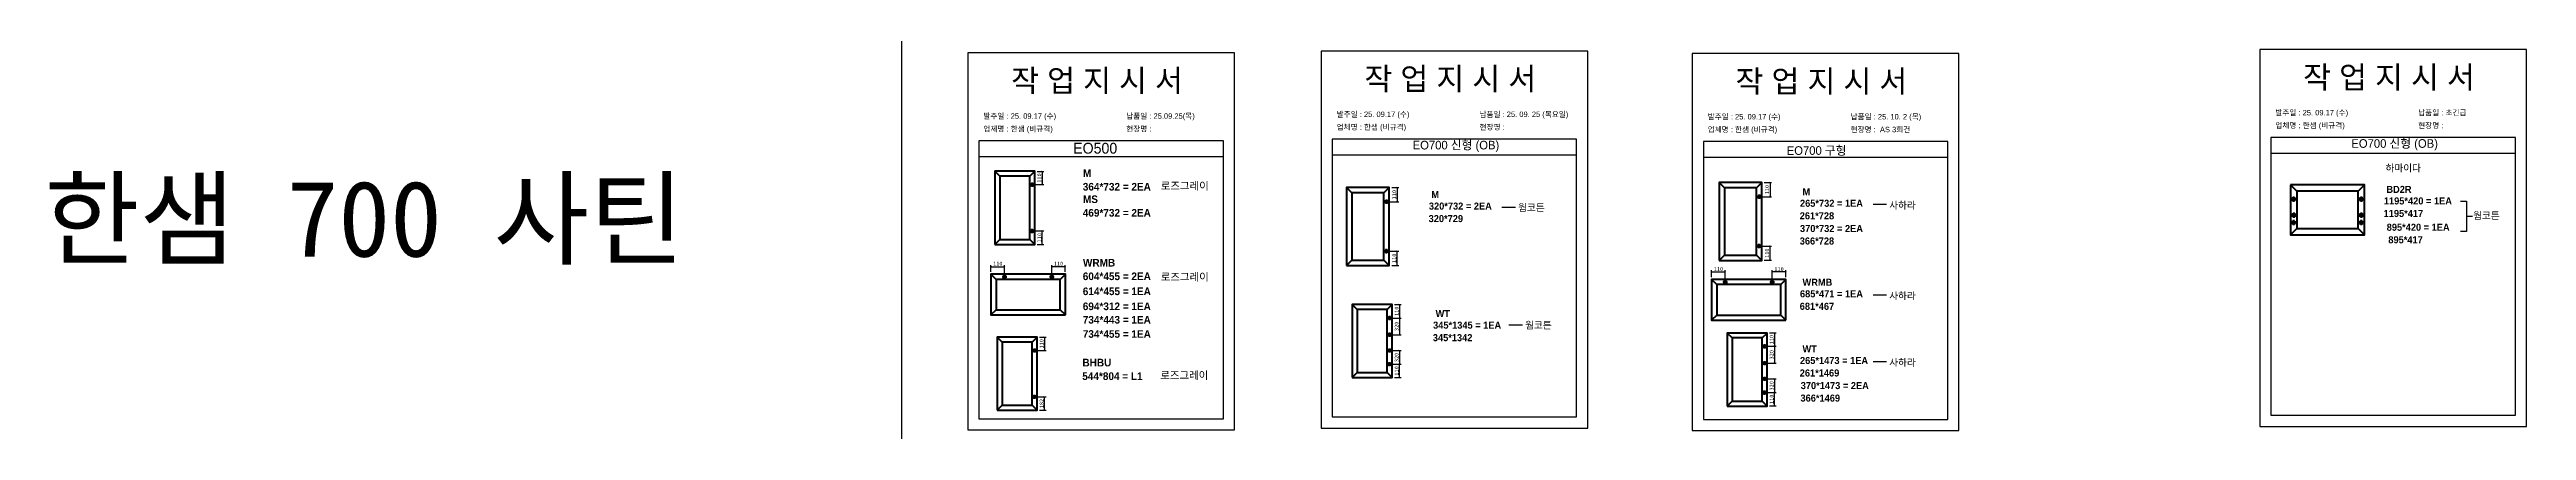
# Model space of a CAD drawing. Header units: millimetres. Extents: x -44117 to 256353, y -2095463 to 65325.
# Drawn here: x 104930 to 120537, y -320523 to -318121 of the extents above; entities that cross this region are included whole.
import ezdxf

# ---------------------------------------------------------------- set-up
doc = ezdxf.new("R2010")
doc.units = ezdxf.units.MM
doc.header["$LTSCALE"] = 10
doc.layers.add('Layer1', color=7, linetype='Continuous', lineweight=70)
doc.styles.add('MtX_Gulim', font='')
doc.styles.get('MtX_Gulim').set_extended_font_data('Gulim', bold=True)
doc.dimstyles.new('ISO-25', dxfattribs={"dimtxt": 2.5, "dimasz": 2.5, "dimexe": 1, "dimexo": 1, "dimtad": 1, "dimtxsty": 'Standard', "dimblk": 'ARCHTICK', "dimcen": 2.5, "dimadec": 0, "dimazin": 0, "dimtfac": 1, "dimtmove": 0, "dimatfit": 3, "dimfxl": 0, "dimarcsym": 0})

msp = doc.modelspace()

# ---------------------------------------------------------------- texts
at = {"linetype": 'Continuous', "style": 'MtX_Gulim'}
for s, height, p in [('하마이다', 44.508282, (119649.3135, -318890.82771)), ('364*732 = 2EA', 48.1428372, (111440.43265, -319010.19573)), ('M', 48.14284, (111441.55616, -318924.55582)), ('로즈그레이', 48.142837, (111932.03481, -319004.78299)), ('M', 44.50828, (113637.08621, -319057.59222)), ('M', 44.50828, (115975.59297, -319039.86803)), ('BD2R', 44.508282, (119654.78334, -319025.0884)), ('469*732 = 2EA', 48.1428372, (111440.43265, -319174.60349)), ('MS', 48.142837, (111441.55616, -319088.96358)), ('320*732 = 2EA', 44.508282, (113621.28258, -319130.31956)), ('웜코튼', 44.508282, (114183.5952, -319139.86157)), ('265*732 = 1EA', 44.508282, (115959.78935, -319112.59538)), ('사하라', 44.508282, (116522.10197, -319125.51218)), ('1195*420 = 1EA', 44.508282, (119638.97971, -319097.81575)), ('웜코튼', 44.508282, (120201.29233, -319190.12896)), ('370*732 = 2EA', 44.508282, (115959.78935, -319271.54429)), (' 895*420 = 1EA ', 44.508282, (119640.63982, -319263.79034)), ('WRMB', 48.142837, (111441.55616, -319489.10321)), ('604*455 = 2EA', 48.1428372, (111440.43265, -319574.74311)), ('614*455 = 1EA', 48.1428372, (111440.43265, -319669.40213)), ('로즈그레이', 48.142837, (111932.03481, -319578.58196)), ('685*471 = 1EA', 44.508282, (115959.78935, -319683.2804)), ('WRMB', 44.508282, (115975.59297, -319610.55306)), ('사하라', 44.508282, (116522.10197, -319696.1972)), ('694*312 = 1EA', 48.1428372, (111440.43265, -319764.06115)), ('734*443 = 1EA', 48.1428372, (111440.43265, -319848.75606)), ('WT', 44.508282, (113663.68089, -319808.16235)), ('734*455 = 1EA', 48.1428372, (111440.43265, -319938.43302)), ('345*1345 = 1EA', 44.508282, (113647.87726, -319880.88969)), ('웜코튼', 44.508282, (114227.74767, -319881.08799)), ('BHBU', 48.142837, (111438.38929, -320118.71684)), ('265*1473 = 1EA', 44.508282, (115959.78935, -320103.57596)), ('WT', 44.508282, (115975.59297, -320030.84862)), ('사하라', 44.508282, (116522.10197, -320116.49277)), ('544*804 = L1', 48.1428372, (111437.26578, -320204.35674)), ('로즈그레이', 48.142837, (111928.86793, -320198.94401)), ('370*1473 = 2EA', 44.508282, (115964.48099, -320261.81073))]:
    msp.add_text(s, height=height, dxfattribs=at).set_placement(p)
at = {"color": 242, "linetype": 'Continuous', "true_color": 0xcd2027, "style": 'MtX_Gulim'}
for s, p in [('320*729', (113619.6257, -319209.20081)), ('261*728', (115958.13247, -319191.47662)), ('1195*417', (119637.32284, -319176.69699)), ('366*728', (115958.13247, -319350.42554)), ('895*417', (119667.17769, -319342.67158)), ('681*467', (115958.13247, -319762.16165)), ('345*1342', (113646.22038, -319959.77093)), ('261*1469', (115958.13247, -320182.45721)), ('366*1469', (115962.82411, -320340.69198))]:
    msp.add_text(s, height=44.508282, dxfattribs=at).set_placement(p)
at = {"attachment_point": 1}
for s, width, gutter_width, heights, insert, char_height in [('{\\fGulim|b0|i0|c129|p50;작 업 지 시 서}', 3307.3198183, 12.5, [-155.84554], (110989.21775, -318246.70314), 140), ('{\\fGulim|b0|i0|c129|p50;작 업 지 시 서}', 3307.3198183, 12.5, [-155.84554], (113215.31325, -318235.53196), 140), ('{\\fGulim|b0|i0|c129|p50;작 업 지 시 서}', 3307.3198183, 12.5, [-155.84554], (115553.6718, -318250.80875), 140), ('{\\fGulim|b0|i0|c129|p50;작 업 지 시 서}', 3307.3198183, 12.5, [-155.84554], (119130.30039, -318225.23317), 140), ('{\\fGulim|b0|i0|c129|p50;발주일 : 25. 09.17 (수)}', 3307.3198183, 12.5, [34.50412], (110814.0084, -318523.42357), 34.3), ('{\\fGulim|b0|i0|c129|p50;납품일 : 25.09.25(목)}', 3307.3198183, 12.5, [37.67976], (111713.98638, -318523.42357), 34.3), ('{\\fGulim|b0|i0|c129|p50;발주일 : 25. 09.17 (수)}', 3307.3198183, 12.5, [34.50412], (113040.10389, -318512.25238), 34.3), ('{\\fGulim|b0|i0|c129|p50;납품일 : 25. 09. 25 (목요일)}', 3307.3198183, 12.5, [37.67976], (113940.08188, -318512.25238), 34.3), ('{\\fGulim|b0|i0|c129|p50;발주일 : 25. 09.17 (수)}', 3307.3198183, 12.5, [34.50412], (115378.46245, -318527.52917), 34.3), ('{\\fGulim|b0|i0|c129|p50;납품일 : 25. 10. 2 (목)}', 3307.3198183, 12.5, [37.67976], (116278.44043, -318527.52917), 34.3), ('{\\fGulim|b0|i0|c129|p50;발주일 : 25. 09.17 (수)}', 3307.3198183, 12.5, [34.50412], (118955.09103, -318501.95359), 34.3), ('{\\fGulim|b0|i0|c129|p50;납품일 : 초긴급}', 3307.3198183, 12.5, [37.67976], (119855.06902, -318501.95359), 34.3), ('{\\fGulim|b0|i0|c129|p50;업체명 : 한샘 (비규격)}', 3307.3198183, 12.5, [36.11279], (110814.0084, -318604.07974), 34.3), ('{\\fGulim|b0|i0|c129|p50;EO500}', 6570.6870665, 24.83388, [71.74566], (111379.90423, -318709.18812), 68.1441707), ('{\\fGulim|b0|i0|c129|p50;현장명 : }', 3307.3198183, 12.5, [-38.2735], (111713.98638, -318604.07974), 34.3), ('{\\fGulim|b0|i0|c129|p50;업체명 : 한샘 (비규격)}', 3307.3198183, 12.5, [36.11279], (113040.10389, -318592.90856), 34.3), ('{\\fGulim|b0|i0|c129|p50;EO700 신형 (OB)}', 5224.9748335, 19.74777, [57.05176], (113519.05531, -318696.67352), 54.1878762), ('{\\fGulim|b0|i0|c129|p50;현장명 : }', 3307.3198183, 12.5, [-38.2735], (113940.08188, -318592.90856), 34.3), ('{\\fGulim|b0|i0|c129|p50;업체명 : 한샘 (비규격)}', 3307.3198183, 12.5, [36.11279], (115378.46245, -318608.18535), 34.3), ('{\\fGulim|b0|i0|c129|p50;현장명 :  AS 3회건}', 3307.3198183, 12.5, [32.38651], (116278.44043, -318608.18535), 34.3), ('{\\fGulim|b0|i0|c129|p50;업체명 : 한샘 (비규격)}', 3307.3198183, 12.5, [36.11279], (118955.09103, -318582.60977), 34.3), ('{\\fGulim|b0|i0|c129|p50;EO700 신형 (OB)}', 5224.9748335, 19.74777, [57.05176], (119434.04245, -318686.37473), 54.1878762), ('{\\fGulim|b0|i0|c129|p50;현장명 : }', 3307.3198183, 12.5, [-38.2735], (119855.06902, -318582.60977), 34.3), ('{\\fGulim|b0|i0|c129|p50;EO700 구형}', 5224.9748335, 19.74777, [57.05176], (115876.17604, -318730.85524), 54.1878762), ('{\\f굴림|b0|i0|c129|p50;한샘} 700 {\\f굴림|b0|i0|c129|p50;사틴}', 5072.1082947, 2395.6482, [-533.35869], (104895.62473, -318947.76114), 479.1296392)]:
    msp.add_mtext_dynamic_manual_height_columns(s, width=width, gutter_width=gutter_width, heights=heights, dxfattribs=dict(at, insert=insert, char_height=char_height))

# ---------------------------------------------------------------- blocks, each defined once
blk = doc.blocks.new('_ArchTick')
at = {"color": 0, "linetype": 'ByBlock', "const_width": 0.15}
blk.add_lwpolyline([(-0.5, -0.5), (0.5, 0.5)], dxfattribs=at)
blk = doc.blocks.new('*D3366')
at = {"color": 0, "lineweight": -2}
for p, q in [((111137, -318973), (111195, -318973)), ((111153, -318889), (111195, -318889)), ((111185, -318889), (111185, -318973))]:
    blk.add_line(p, q, dxfattribs=at)
at = {"layer": 'Defpoints', "color": 0}
for p in [(111122, -318973), (111138, -318889), (111185, -318973)]:
    blk.add_point(p, dxfattribs=at)
at = {"color": 0, "lineweight": -2, "xscale": 10, "yscale": 10, "zscale": 10}
for p, rotation in [((111185, -318889), 90), ((111185, -318973), 270)]:
    blk.add_blockref('_ArchTick', p, dxfattribs=dict(at, rotation=rotation))
at = {"color": 0, "insert": (111167, -318931), "char_height": 25, "attachment_point": 5, "rotation": 90}
blk.add_mtext('110', dxfattribs=at)
blk = doc.blocks.new('*D3367')
at = {"color": 0, "lineweight": -2}
for p, q in [((111137, -319265), (111195, -319265)), ((111185, -319350), (111185, -319265)), ((111153, -319350), (111195, -319350))]:
    blk.add_line(p, q, dxfattribs=at)
at = {"layer": 'Defpoints', "color": 0}
for p in [(111122, -319265), (111185, -319265), (111138, -319350)]:
    blk.add_point(p, dxfattribs=at)
at = {"color": 0, "lineweight": -2, "xscale": 10, "yscale": 10, "zscale": 10}
for p, rotation in [((111185, -319265), 90), ((111185, -319350), 270)]:
    blk.add_blockref('_ArchTick', p, dxfattribs=dict(at, rotation=rotation))
at = {"color": 0, "insert": (111167, -319308), "char_height": 25, "attachment_point": 5, "rotation": 90}
blk.add_mtext('110', dxfattribs=at)
blk = doc.blocks.new('*D3368')
at = {"color": 0, "lineweight": -2}
for p, q in [((110862, -319523), (110862, -319480)), ((110862, -319490), (110948, -319490)), ((110948, -319539), (110948, -319480))]:
    blk.add_line(p, q, dxfattribs=at)
at = {"layer": 'Defpoints', "color": 0}
for p in [(110948, -319490), (110862, -319538), (110948, -319554)]:
    blk.add_point(p, dxfattribs=at)
at = {"color": 0, "lineweight": -2, "xscale": 10, "yscale": 10, "zscale": 10, "rotation": 180}
blk.add_blockref('_ArchTick', (110862, -319490), dxfattribs=at)
at = {"color": 0, "lineweight": -2, "xscale": 10, "yscale": 10, "zscale": 10}
blk.add_blockref('_ArchTick', (110948, -319490), dxfattribs=at)
at = {"color": 0, "insert": (110905, -319471), "char_height": 25, "attachment_point": 5}
blk.add_mtext('110', dxfattribs=at)
blk = doc.blocks.new('*D3369')
at = {"color": 0, "lineweight": -2}
for p, q in [((111245, -319539), (111245, -319480)), ((111330, -319490), (111245, -319490)), ((111330, -319523), (111330, -319480))]:
    blk.add_line(p, q, dxfattribs=at)
at = {"layer": 'Defpoints', "color": 0}
for p in [(111245, -319490), (111245, -319554), (111330, -319538)]:
    blk.add_point(p, dxfattribs=at)
at = {"color": 0, "lineweight": -2, "xscale": 10, "yscale": 10, "zscale": 10, "rotation": 180}
blk.add_blockref('_ArchTick', (111245, -319490), dxfattribs=at)
at = {"color": 0, "lineweight": -2, "xscale": 10, "yscale": 10, "zscale": 10}
blk.add_blockref('_ArchTick', (111330, -319490), dxfattribs=at)
at = {"color": 0, "insert": (111288, -319471), "char_height": 25, "attachment_point": 5}
blk.add_mtext('110', dxfattribs=at)
blk = doc.blocks.new('*D3370')
at = {"color": 0, "lineweight": -2}
for p, q in [((111167, -319934), (111209, -319934)), ((111199, -319934), (111199, -320018)), ((111151, -320018), (111209, -320018))]:
    blk.add_line(p, q, dxfattribs=at)
at = {"layer": 'Defpoints', "color": 0}
for p in [(111152, -319934), (111136, -320018), (111199, -320018)]:
    blk.add_point(p, dxfattribs=at)
at = {"color": 0, "lineweight": -2, "xscale": 10, "yscale": 10, "zscale": 10}
for p, rotation in [((111199, -319934), 90), ((111199, -320018), 270)]:
    blk.add_blockref('_ArchTick', p, dxfattribs=dict(at, rotation=rotation))
at = {"color": 0, "insert": (111181, -319976), "char_height": 25, "attachment_point": 5, "rotation": 90}
blk.add_mtext('110', dxfattribs=at)
blk = doc.blocks.new('*D3371')
at = {"color": 0, "lineweight": -2}
for p, q in [((111151, -320310), (111209, -320310)), ((111167, -320395), (111209, -320395)), ((111199, -320395), (111199, -320310))]:
    blk.add_line(p, q, dxfattribs=at)
at = {"layer": 'Defpoints', "color": 0}
for p in [(111136, -320310), (111152, -320395), (111199, -320310)]:
    blk.add_point(p, dxfattribs=at)
at = {"color": 0, "lineweight": -2, "xscale": 10, "yscale": 10, "zscale": 10}
for p, rotation in [((111199, -320310), 90), ((111199, -320395), 270)]:
    blk.add_blockref('_ArchTick', p, dxfattribs=dict(at, rotation=rotation))
at = {"color": 0, "insert": (111181, -320353), "char_height": 25, "attachment_point": 5, "rotation": 90}
blk.add_mtext('182', dxfattribs=at)
blk = doc.blocks.new('*D3372')
at = {"color": 0, "lineweight": -2}
for p, q in [((113387, -318991), (113432, -318991)), ((113422, -318991), (113422, -319081)), ((113370, -319081), (113432, -319081))]:
    blk.add_line(p, q, dxfattribs=at)
at = {"layer": 'Defpoints', "color": 0}
for p in [(113372, -318991), (113355, -319081), (113422, -319081)]:
    blk.add_point(p, dxfattribs=at)
at = {"color": 0, "lineweight": -2, "xscale": 10, "yscale": 10, "zscale": 10}
for p, rotation in [((113422, -318991), 90), ((113422, -319081), 270)]:
    blk.add_blockref('_ArchTick', p, dxfattribs=dict(at, rotation=rotation))
at = {"color": 0, "insert": (113403, -319036), "char_height": 25, "attachment_point": 5, "rotation": 90}
blk.add_mtext('110', dxfattribs=at)
blk = doc.blocks.new('*D3373')
at = {"color": 0, "lineweight": -2}
for p, q in [((113370, -319392), (113432, -319392)), ((113387, -319482), (113432, -319482)), ((113422, -319482), (113422, -319392))]:
    blk.add_line(p, q, dxfattribs=at)
at = {"layer": 'Defpoints', "color": 0}
for p in [(113355, -319392), (113372, -319482), (113422, -319392)]:
    blk.add_point(p, dxfattribs=at)
at = {"color": 0, "lineweight": -2, "xscale": 10, "yscale": 10, "zscale": 10}
for p, rotation in [((113422, -319392), 90), ((113422, -319482), 270)]:
    blk.add_blockref('_ArchTick', p, dxfattribs=dict(at, rotation=rotation))
at = {"color": 0, "insert": (113403, -319437), "char_height": 25, "attachment_point": 5, "rotation": 90}
blk.add_mtext('110', dxfattribs=at)
blk = doc.blocks.new('*D3374')
at = {"color": 0, "lineweight": -2}
for p, q in [((113405, -319729), (113447, -319729)), ((113437, -319729), (113437, -319814)), ((113388, -319814), (113447, -319814))]:
    blk.add_line(p, q, dxfattribs=at)
at = {"layer": 'Defpoints', "color": 0}
for p in [(113390, -319729), (113373, -319814), (113437, -319814)]:
    blk.add_point(p, dxfattribs=at)
at = {"color": 0, "lineweight": -2, "xscale": 10, "yscale": 10, "zscale": 10}
for p, rotation in [((113437, -319729), 90), ((113437, -319814), 270)]:
    blk.add_blockref('_ArchTick', p, dxfattribs=dict(at, rotation=rotation))
at = {"color": 0, "insert": (113418, -319771), "char_height": 25, "attachment_point": 5, "rotation": 90}
blk.add_mtext('110', dxfattribs=at)
blk = doc.blocks.new('*D3375')
at = {"color": 0, "lineweight": -2}
for p, q in [((113388, -320105), (113447, -320105)), ((113437, -320189), (113437, -320105)), ((113405, -320189), (113447, -320189))]:
    blk.add_line(p, q, dxfattribs=at)
at = {"layer": 'Defpoints', "color": 0}
for p in [(113373, -320105), (113437, -320105), (113390, -320189)]:
    blk.add_point(p, dxfattribs=at)
at = {"color": 0, "lineweight": -2, "xscale": 10, "yscale": 10, "zscale": 10}
for p, rotation in [((113437, -320105), 90), ((113437, -320189), 270)]:
    blk.add_blockref('_ArchTick', p, dxfattribs=dict(at, rotation=rotation))
at = {"color": 0, "insert": (113418, -320147), "char_height": 25, "attachment_point": 5, "rotation": 90}
blk.add_mtext('110', dxfattribs=at)
blk = doc.blocks.new('*D3376')
at = {"color": 0, "lineweight": -2}
for p, q in [((113388, -319814), (113447, -319814)), ((113388, -319919), (113447, -319919)), ((113437, -319814), (113437, -319919))]:
    blk.add_line(p, q, dxfattribs=at)
at = {"layer": 'Defpoints', "color": 0}
for p in [(113373, -319814), (113373, -319919), (113437, -319919)]:
    blk.add_point(p, dxfattribs=at)
at = {"color": 0, "lineweight": -2, "xscale": 10, "yscale": 10, "zscale": 10}
for p, rotation in [((113437, -319814), 90), ((113437, -319919), 270)]:
    blk.add_blockref('_ArchTick', p, dxfattribs=dict(at, rotation=rotation))
at = {"color": 0, "insert": (113418, -319866), "char_height": 25, "attachment_point": 5, "rotation": 90}
blk.add_mtext('320', dxfattribs=at)
blk = doc.blocks.new('*D3377')
at = {"color": 0, "lineweight": -2}
for p, q in [((113388, -320019), (113447, -320019)), ((113388, -320105), (113447, -320105)), ((113437, -320019), (113437, -320105))]:
    blk.add_line(p, q, dxfattribs=at)
at = {"layer": 'Defpoints', "color": 0}
for p in [(113373, -320019), (113373, -320105), (113437, -320105)]:
    blk.add_point(p, dxfattribs=at)
at = {"color": 0, "lineweight": -2, "xscale": 10, "yscale": 10, "zscale": 10}
for p, rotation in [((113437, -320019), 90), ((113437, -320105), 270)]:
    blk.add_blockref('_ArchTick', p, dxfattribs=dict(at, rotation=rotation))
at = {"color": 0, "insert": (113418, -320062), "char_height": 25, "attachment_point": 5, "rotation": 90}
blk.add_mtext('320', dxfattribs=at)
blk = doc.blocks.new('*D3378')
at = {"color": 0, "lineweight": -2}
for p, q in [((115735, -318959), (115781, -318959)), ((115771, -318959), (115771, -319049)), ((115718, -319049), (115781, -319049))]:
    blk.add_line(p, q, dxfattribs=at)
at = {"layer": 'Defpoints', "color": 0}
for p in [(115720, -318959), (115703, -319049), (115771, -319049)]:
    blk.add_point(p, dxfattribs=at)
at = {"color": 0, "lineweight": -2, "xscale": 10, "yscale": 10, "zscale": 10}
for p, rotation in [((115771, -318959), 90), ((115771, -319049), 270)]:
    blk.add_blockref('_ArchTick', p, dxfattribs=dict(at, rotation=rotation))
at = {"color": 0, "insert": (115752, -319004), "char_height": 25, "attachment_point": 5, "rotation": 90}
blk.add_mtext('110', dxfattribs=at)
blk = doc.blocks.new('*D3379')
at = {"color": 0, "lineweight": -2}
for p, q in [((115718, -319360), (115781, -319360)), ((115735, -319450), (115781, -319450)), ((115771, -319450), (115771, -319360))]:
    blk.add_line(p, q, dxfattribs=at)
at = {"layer": 'Defpoints', "color": 0}
for p in [(115703, -319360), (115720, -319450), (115771, -319360)]:
    blk.add_point(p, dxfattribs=at)
at = {"color": 0, "lineweight": -2, "xscale": 10, "yscale": 10, "zscale": 10}
for p, rotation in [((115771, -319360), 90), ((115771, -319450), 270)]:
    blk.add_blockref('_ArchTick', p, dxfattribs=dict(at, rotation=rotation))
at = {"color": 0, "insert": (115752, -319405), "char_height": 25, "attachment_point": 5, "rotation": 90}
blk.add_mtext('110', dxfattribs=at)
blk = doc.blocks.new('*D3380')
at = {"color": 0, "lineweight": -2}
for p, q in [((115403, -319556), (115403, -319513)), ((115403, -319523), (115489, -319523)), ((115489, -319573), (115489, -319513))]:
    blk.add_line(p, q, dxfattribs=at)
at = {"layer": 'Defpoints', "color": 0}
for p in [(115403, -319571), (115489, -319523), (115489, -319588)]:
    blk.add_point(p, dxfattribs=at)
at = {"color": 0, "lineweight": -2, "xscale": 10, "yscale": 10, "zscale": 10, "rotation": 180}
blk.add_blockref('_ArchTick', (115403, -319523), dxfattribs=at)
at = {"color": 0, "lineweight": -2, "xscale": 10, "yscale": 10, "zscale": 10}
blk.add_blockref('_ArchTick', (115489, -319523), dxfattribs=at)
at = {"color": 0, "insert": (115446, -319505), "char_height": 25, "attachment_point": 5}
blk.add_mtext('110', dxfattribs=at)
blk = doc.blocks.new('*D3381')
at = {"color": 0, "lineweight": -2}
for p, q in [((115785, -319573), (115785, -319513)), ((115871, -319523), (115785, -319523)), ((115871, -319556), (115871, -319513))]:
    blk.add_line(p, q, dxfattribs=at)
at = {"layer": 'Defpoints', "color": 0}
for p in [(115785, -319523), (115785, -319588), (115871, -319571)]:
    blk.add_point(p, dxfattribs=at)
at = {"color": 0, "lineweight": -2, "xscale": 10, "yscale": 10, "zscale": 10, "rotation": 180}
blk.add_blockref('_ArchTick', (115785, -319523), dxfattribs=at)
at = {"color": 0, "lineweight": -2, "xscale": 10, "yscale": 10, "zscale": 10}
blk.add_blockref('_ArchTick', (115871, -319523), dxfattribs=at)
at = {"color": 0, "insert": (115828, -319505), "char_height": 25, "attachment_point": 5}
blk.add_mtext('110', dxfattribs=at)
blk = doc.blocks.new('*D3382')
at = {"color": 0, "lineweight": -2}
for p, q in [((115767, -319908), (115809, -319908)), ((115799, -319908), (115799, -319992)), ((115751, -319992), (115809, -319992))]:
    blk.add_line(p, q, dxfattribs=at)
at = {"layer": 'Defpoints', "color": 0}
for p in [(115752, -319908), (115736, -319992), (115799, -319992)]:
    blk.add_point(p, dxfattribs=at)
at = {"color": 0, "lineweight": -2, "xscale": 10, "yscale": 10, "zscale": 10}
for p, rotation in [((115799, -319908), 90), ((115799, -319992), 270)]:
    blk.add_blockref('_ArchTick', p, dxfattribs=dict(at, rotation=rotation))
at = {"color": 0, "insert": (115781, -319950), "char_height": 25, "attachment_point": 5, "rotation": 90}
blk.add_mtext('110', dxfattribs=at)
blk = doc.blocks.new('*D3383')
at = {"color": 0, "lineweight": -2}
for p, q in [((115751, -320284), (115809, -320284)), ((115767, -320368), (115809, -320368)), ((115799, -320368), (115799, -320284))]:
    blk.add_line(p, q, dxfattribs=at)
at = {"layer": 'Defpoints', "color": 0}
for p in [(115736, -320284), (115752, -320368), (115799, -320284)]:
    blk.add_point(p, dxfattribs=at)
at = {"color": 0, "lineweight": -2, "xscale": 10, "yscale": 10, "zscale": 10}
for p, rotation in [((115799, -320284), 90), ((115799, -320368), 270)]:
    blk.add_blockref('_ArchTick', p, dxfattribs=dict(at, rotation=rotation))
at = {"color": 0, "insert": (115781, -320326), "char_height": 25, "attachment_point": 5, "rotation": 90}
blk.add_mtext('110', dxfattribs=at)
blk = doc.blocks.new('*D3384')
at = {"color": 0, "lineweight": -2}
for p, q in [((115751, -319992), (115809, -319992)), ((115751, -320098), (115809, -320098)), ((115799, -319992), (115799, -320098))]:
    blk.add_line(p, q, dxfattribs=at)
at = {"layer": 'Defpoints', "color": 0}
for p in [(115736, -319992), (115736, -320098), (115799, -320098)]:
    blk.add_point(p, dxfattribs=at)
at = {"color": 0, "lineweight": -2, "xscale": 10, "yscale": 10, "zscale": 10}
for p, rotation in [((115799, -319992), 90), ((115799, -320098), 270)]:
    blk.add_blockref('_ArchTick', p, dxfattribs=dict(at, rotation=rotation))
at = {"color": 0, "insert": (115781, -320045), "char_height": 25, "attachment_point": 5, "rotation": 90}
blk.add_mtext('320', dxfattribs=at)
blk = doc.blocks.new('*D3385')
at = {"color": 0, "lineweight": -2}
for p, q in [((115751, -320197), (115809, -320197)), ((115799, -320197), (115799, -320284)), ((115751, -320284), (115809, -320284))]:
    blk.add_line(p, q, dxfattribs=at)
at = {"layer": 'Defpoints', "color": 0}
for p in [(115736, -320197), (115736, -320284), (115799, -320284)]:
    blk.add_point(p, dxfattribs=at)
at = {"color": 0, "lineweight": -2, "xscale": 10, "yscale": 10, "zscale": 10}
for p, rotation in [((115799, -320197), 90), ((115799, -320284), 270)]:
    blk.add_blockref('_ArchTick', p, dxfattribs=dict(at, rotation=rotation))
at = {"color": 0, "insert": (115781, -320241), "char_height": 25, "attachment_point": 5, "rotation": 90}
blk.add_mtext('320', dxfattribs=at)

# ---------------------------------------------------------------- dimensions: what is measured, and where the dimension line sits
for base, p1, p2, angle, text, picture, middle in [((111185.49291, -318973.17252), (111138.39407, -318888.6614), (111122.27821, -318973.17252), 90, '110', '*D3366', (111166.74291, -318930.91696)), ((113422.01028, -319080.76138), (113371.77738, -318990.62669), (113354.58913, -319080.76138), 90, '110', '*D3372', (113403.26028, -319035.69404)), ((115770.57785, -319048.76895), (115720.34494, -318958.63427), (115703.15669, -319048.76895), 90, '110', '*D3378', (115751.82785, -319003.70161)), ((111185.49291, -319265.27193), (111138.39407, -319349.78304), (111122.27821, -319265.27193), 270, '110', '*D3367', (111166.74291, -319307.52749)), ((110947.80839, -319489.90827), (110861.93815, -319537.76456), (110947.80839, -319554.1396), 180, '110', '*D3368', (110904.87327, -319471.15827)), ((113422.01028, -319392.29779), (113371.77738, -319482.43248), (113354.58913, -319392.29779), 270, '110', '*D3373', (113403.26028, -319437.36513)), ((115488.62226, -319523.33809), (115402.75202, -319571.19439), (115488.62226, -319587.56943), 180, '110', '*D3380', (115445.68714, -319504.58809)), ((115770.57785, -319360.30536), (115720.34494, -319450.44005), (115703.15669, -319360.30536), 270, '110', '*D3379', (115751.82785, -319405.37271)), ((113436.58409, -319813.54664), (113389.57543, -319729.19732), (113373.49042, -319813.54664), 90, '110', '*D3374', (113417.83409, -319771.37198)), ((111199.48904, -320018.35927), (111152.3902, -319933.84815), (111136.27434, -320018.35927), 90, '110', '*D3370', (111180.73904, -319976.10371)), ((113436.58409, -319918.94866), (113373.49042, -319813.54664), (113373.49042, -319918.94866), 90, '320', '*D3376', (113417.83409, -319866.24765)), ((115799.30817, -319992.47486), (115752.2995, -319908.12554), (115736.21449, -319992.47486), 90, '110', '*D3382', (115780.55817, -319950.3002)), ((113436.58409, -320105.08684), (113373.49042, -320018.52192), (113373.49042, -320105.08684), 90, '320', '*D3377', (113417.83409, -320061.80438)), ((113436.58409, -320105.08684), (113389.57543, -320189.43616), (113373.49042, -320105.08684), 270, '110', '*D3375', (113417.83409, -320147.2615)), ((115799.30817, -320097.87688), (115736.21449, -319992.47486), (115736.21449, -320097.87688), 90, '320', '*D3384', (115780.55817, -320045.17587)), ((115799.30817, -320284.01506), (115736.21449, -320197.45014), (115736.21449, -320284.01506), 90, '320', '*D3385', (115780.55817, -320240.7326)), ((111199.48904, -320310.45868), (111152.3902, -320394.96979), (111136.27434, -320310.45868), 270, '182', '*D3371', (111180.73904, -320352.71424)), ((115799.30817, -320284.01506), (115752.2995, -320368.36438), (115736.21449, -320284.01506), 270, '110', '*D3383', (115780.55817, -320326.18972))]:
    dim = msp.add_linear_dim(base=base, p1=p1, p2=p2, angle=angle, text=text, dimstyle='ISO-25', override={"dimscale": 10, "dimasz": 1, "dimexo": 1.5, "dimtxsty": 'Standard'})
    dim.commit()
    dim.dimension.update_dxf_attribs({"geometry": picture, "text_midpoint": middle})
for base, p1, p2, picture, middle in [((111244.60542, -319489.90827), (111330.47566, -319537.76456), (111244.60542, -319554.1396), '*D3369', (111287.54054, -319471.15827)), ((115785.41929, -319523.33809), (115871.28954, -319571.19439), (115785.41929, -319587.56943), '*D3381', (115828.35441, -319504.58809))]:
    dim = msp.add_linear_dim(base=base, p1=p1, p2=p2, text='110', dimstyle='ISO-25', override={"dimscale": 10, "dimasz": 1, "dimexo": 1.5, "dimtxsty": 'Standard'})
    dim.commit()
    dim.dimension.update_dxf_attribs({"geometry": picture, "text_midpoint": middle})

# ---------------------------------------------------------------- linework, layer by layer
for p, q in [((112326.41115, -318697.71036), (110786.41115, -318697.71036)), ((114552.50664, -318686.53917), (113012.50664, -318686.53917)), ((116890.8652, -318701.81596), (115350.8652, -318701.81596)), ((120467.49379, -318676.24038), (118927.49379, -318676.24038)), ((112326.41115, -318797.71036), (110786.41115, -318797.71036)), ((114552.50664, -318786.53917), (113012.50664, -318786.53917)), ((116890.8652, -318801.81596), (115350.8652, -318801.81596)), ((120467.49379, -318776.24038), (118927.49379, -318776.24038)), ((114081.66079, -319114.6617), (114166.28558, -319114.6617)), ((116420.16755, -319096.93751), (116504.79235, -319096.93751)), ((120158.66856, -319172.3661), (120196.5623, -319172.3661)), ((116420.16755, -319667.62254), (116504.79235, -319667.62254)), ((114125.81326, -319855.88812), (114210.43806, -319855.88812)), ((116420.16755, -320087.9181), (116504.79235, -320087.9181))]:
    msp.add_line(p, q)
at = {"color": 1}
for p in [(110300.49669, 21924.9366), (110300.49669, 14161.07811), (110300.49669, 18584.38997), (110300.49669, 10820.53148), (110300.49669, 18627.87121), (110300.49669, 10864.01272), (110300.49669, 15287.32457), (110300.49669, 7523.46608), (110300.49669, 3746.75115), (110300.49669, 21924.9366), (110300.49669, 14161.07811), (110300.49669, 18584.38997), (110300.49669, 10820.53148), (110300.49669, 18627.87121), (110300.49669, 10864.01272), (110300.49669, 15287.32457), (110300.49669, 7523.46608), (110300.49669, 3746.75115), (110300.49669, 21924.9366), (110300.49669, 14161.07811), (110300.49669, 18584.38997), (110300.49669, 10820.53148), (110300.49669, 18627.87121), (110300.49669, 10864.01272), (110300.49669, 15287.32457), (110300.49669, 7523.46608), (110300.49669, 3746.75115), (110300.49669, 21924.9366), (110300.49669, 14161.07811), (110300.49669, 18584.38997), (110300.49669, 10820.53148), (110300.49669, 18627.87121), (110300.49669, 10864.01272), (110300.49669, 15287.32457), (110300.49669, 7523.46608), (110300.49669, 3746.75115), (110300.49669, 21924.9366), (110300.49669, 14161.07811), (110300.49669, 18584.38997), (110300.49669, 10820.53148), (110300.49669, 18627.87121), (110300.49669, 10864.01272), (110300.49669, 15287.32457), (110300.49669, 7523.46608), (110300.49669, 3746.75115), (110300.49669, 21924.9366), (110300.49669, 14161.07811), (110300.49669, 18584.38997), (110300.49669, 10820.53148), (110300.49669, 18627.87121), (110300.49669, 10864.01272), (110300.49669, 15287.32457), (110300.49669, 7523.46608), (110300.49669, 3746.75115), (110300.49669, 21924.9366), (110300.49669, 14161.07811), (110300.49669, 18584.38997), (110300.49669, 10820.53148), (110300.49669, 18627.87121), (110300.49669, 10864.01272), (110300.49669, 15287.32457), (110300.49669, 7523.46608), (110300.49669, 3746.75115), (110300.49669, 21924.9366), (110300.49669, 14161.07811), (110300.49669, 18584.38997), (110300.49669, 10820.53148), (110300.49669, 18627.87121), (110300.49669, 10864.01272), (110300.49669, 15287.32457), (110300.49669, 7523.46608), (110300.49669, 3746.75115), (110300.49669, 21924.9366), (110300.49669, 14161.07811), (110300.49669, 18584.38997), (110300.49669, 10820.53148), (110300.49669, 18627.87121), (110300.49669, 10864.01272), (110300.49669, 15287.32457), (110300.49669, 7523.46608), (110300.49669, 3746.75115), (110300.49669, 21924.9366), (110300.49669, 14161.07811), (110300.49669, 18584.38997), (110300.49669, 10820.53148), (110300.49669, 18627.87121), (110300.49669, 10864.01272), (110300.49669, 15287.32457), (110300.49669, 7523.46608), (110300.49669, 3746.75115), (110300.49669, 12702.87182), (110300.49669, 4939.01333), (110300.49669, 9362.32519), (110300.49669, 1598.4667), (110300.49669, 9405.80642), (110300.49669, 1641.94794), (110300.49669, 6065.25979), (110300.49669, -1698.5987), (110300.49669, -5475.31363), (110300.49669, 12702.87182), (110300.49669, 4939.01333), (110300.49669, 9362.32519), (110300.49669, 1598.4667), (110300.49669, 9405.80642), (110300.49669, 1641.94794), (110300.49669, 6065.25979), (110300.49669, -1698.5987), (110300.49669, -5475.31363), (110300.49669, 12702.87182), (110300.49669, 4939.01333), (110300.49669, 9362.32519), (110300.49669, 1598.4667), (110300.49669, 9405.80642), (110300.49669, 1641.94794), (110300.49669, 6065.25979), (110300.49669, -1698.5987), (110300.49669, -5475.31363), (110300.49669, 12702.87182), (110300.49669, 4939.01333), (110300.49669, 9362.32519), (110300.49669, 1598.4667), (110300.49669, 9405.80642), (110300.49669, 1641.94794), (110300.49669, 6065.25979), (110300.49669, -1698.5987), (110300.49669, -5475.31363), (110300.49669, 12702.87182), (110300.49669, 4939.01333), (110300.49669, 9362.32519), (110300.49669, 1598.4667), (110300.49669, 9405.80642), (110300.49669, 1641.94794), (110300.49669, 6065.25979), (110300.49669, -1698.5987), (110300.49669, -5475.31363)]:
    msp.add_xline(p, (0, 1), dxfattribs=at)
for points in [[(110716.41115, -320518.54063), (112396.41115, -320518.54063), (112396.41115, -318142.54063), (110716.41115, -318142.54063)], [(112942.50664, -320507.36945), (114622.50664, -320507.36945), (114622.50664, -318131.36945), (112942.50664, -318131.36945)], [(115280.8652, -320522.64624), (116960.8652, -320522.64624), (116960.8652, -318146.64624), (115280.8652, -318146.64624)], [(118857.49379, -320497.07066), (120537.49379, -320497.07066), (120537.49379, -318121.07066), (118857.49379, -318121.07066)]]:
    msp.add_lwpolyline(points, close=True)
for points in [[(110786.41115, -318697.71036), (110786.41115, -320448.54063), (112326.41115, -320448.54063), (112326.41115, -318697.71036)], [(113012.50664, -318686.53917), (113012.50664, -320437.36945), (114552.50664, -320437.36945), (114552.50664, -318686.53917)], [(115350.8652, -318701.81596), (115350.8652, -320452.64624), (116890.8652, -320452.64624), (116890.8652, -318701.81596)], [(118927.49379, -318676.24038), (118927.49379, -320427.07066), (120467.49379, -320427.07066), (120467.49379, -318676.24038)], [(120122.57928, -319076.72952), (120158.66856, -319076.72952), (120158.66856, -319268.00269), (120122.57928, -319268.00269)]]:
    msp.add_lwpolyline(points)
at = {"layer": 'Layer1'}
for p, q in [((110917.50323, -318920.21724), (110885.94739, -318888.6614)), ((111106.83824, -318920.21724), (111138.39407, -318888.6614)), ((111122.27821, -318960.05598), (111122.27821, -318986.28906)), ((113136.18792, -319024.28233), (113102.53228, -318990.62669)), ((113338.12174, -319024.28233), (113371.77738, -318990.62669)), ((115484.75549, -318992.2899), (115451.09985, -318958.63427)), ((115686.6893, -318992.2899), (115720.34494, -318958.63427)), ((119050.65552, -318974.74243), (119089.89795, -319013.98486)), ((119477.3363, -319013.98486), (119516.57873, -318974.74243)), ((113354.58913, -319066.77204), (113354.58913, -319094.75072)), ((115703.15669, -319034.77961), (115703.15669, -319062.7583)), ((119070.1405, -319048.02534), (119070.1405, -319080.64845)), ((119070.67581, -319149.19843), (119070.67581, -319181.82154)), ((119496.24516, -319048.02534), (119496.24516, -319080.64845)), ((119496.78047, -319149.19843), (119496.78047, -319181.82154)), ((110885.94739, -319349.78304), (110917.50323, -319318.22721)), ((111138.39407, -319349.78304), (111106.83824, -319318.22721)), ((111106.83824, -319318.22721), (111138.39407, -319349.78304)), ((111122.27821, -319278.38847), (111122.27821, -319252.15539)), ((119050.65552, -319288.68185), (119089.89795, -319249.43942)), ((119089.89795, -319249.43942), (119050.65552, -319288.68185)), ((119070.1405, -319195.77017), (119070.1405, -319228.39328)), ((119477.3363, -319249.43942), (119516.57873, -319288.68185)), ((119496.24516, -319195.77017), (119496.24516, -319228.39328)), ((113102.53228, -319482.43248), (113136.18792, -319448.77684)), ((113371.77738, -319482.43248), (113338.12174, -319448.77684)), ((113338.12174, -319448.77684), (113371.77738, -319482.43248)), ((113354.58913, -319406.28713), (113354.58913, -319378.30844)), ((115451.09985, -319450.44005), (115484.75549, -319416.78441)), ((115720.34494, -319450.44005), (115686.6893, -319416.78441)), ((115686.6893, -319416.78441), (115720.34494, -319450.44005)), ((115703.15669, -319374.29471), (115703.15669, -319346.31602)), ((110894.00147, -319569.82788), (110861.93815, -319537.76456)), ((110934.48091, -319554.1396), (110961.13587, -319554.1396)), ((111257.9329, -319554.1396), (111231.27794, -319554.1396)), ((111330.47566, -319537.76456), (111298.41234, -319569.82788)), ((111298.41234, -319569.82788), (111330.47566, -319537.76456)), ((115434.81534, -319603.25771), (115402.75202, -319571.19439)), ((115475.29478, -319587.56943), (115501.94974, -319587.56943)), ((115798.74677, -319587.56943), (115772.09181, -319587.56943)), ((115871.28954, -319571.19439), (115839.22621, -319603.25771)), ((115839.22621, -319603.25771), (115871.28954, -319571.19439)), ((110894.00147, -319762.20783), (110861.93815, -319794.27115)), ((111330.47566, -319794.27115), (111298.41234, -319762.20783)), ((113169.10747, -319760.69274), (113137.61205, -319729.19732)), ((113358.08, -319760.69274), (113389.57543, -319729.19732)), ((113373.49042, -319800.45521), (113373.49042, -319826.63807)), ((115434.81534, -319795.63766), (115402.75202, -319827.70098)), ((115871.28954, -319827.70098), (115839.22621, -319795.63766)), ((110931.49936, -319965.40399), (110899.94352, -319933.84815)), ((111120.83437, -319965.40399), (111152.3902, -319933.84815)), ((113373.49042, -319905.85723), (113373.49042, -319932.04008)), ((115531.83154, -319939.62096), (115500.33612, -319908.12554)), ((115720.80408, -319939.62096), (115752.2995, -319908.12554)), ((111136.27434, -320005.24273), (111136.27434, -320031.4758)), ((113373.49042, -320005.43049), (113373.49042, -320031.61334)), ((113373.49042, -320118.17826), (113373.49042, -320091.99541)), ((115736.21449, -319979.38343), (115736.21449, -320005.56628)), ((115736.21449, -320084.78545), (115736.21449, -320110.9683)), ((113137.61205, -320189.43616), (113169.10747, -320157.94073)), ((113389.57543, -320189.43616), (113358.08, -320157.94073)), ((113358.08, -320157.94073), (113389.57543, -320189.43616)), ((115736.21449, -320184.35871), (115736.21449, -320210.54156)), ((115736.21449, -320297.10648), (115736.21449, -320270.92363)), ((110899.94352, -320394.96979), (110931.49936, -320363.41396)), ((111152.3902, -320394.96979), (111120.83437, -320363.41396)), ((111120.83437, -320363.41396), (111152.3902, -320394.96979)), ((111136.27434, -320323.57522), (111136.27434, -320297.34214)), ((115500.33612, -320368.36438), (115531.83154, -320336.86895)), ((115752.2995, -320368.36438), (115720.80408, -320336.86895)), ((115720.80408, -320336.86895), (115752.2995, -320368.36438))]:
    msp.add_line(p, q, dxfattribs=at)
for points in [[(110885.94739, -319349.78304), (111138.39407, -319349.78304), (111138.39407, -318888.6614), (110885.94739, -318888.6614)], [(110917.50323, -319318.22721), (111106.83824, -319318.22721), (111106.83824, -318920.21724), (110917.50323, -318920.21724)], [(111135.39475, -318973.17252), (111109.16168, -318973.17252)], [(113102.53228, -319482.43248), (113371.77738, -319482.43248), (113371.77738, -318990.62669), (113102.53228, -318990.62669)], [(113136.18792, -319448.77684), (113338.12174, -319448.77684), (113338.12174, -319024.28233), (113136.18792, -319024.28233)], [(115451.09985, -319450.44005), (115720.34494, -319450.44005), (115720.34494, -318958.63427), (115451.09985, -318958.63427)], [(115484.75549, -319416.78441), (115686.6893, -319416.78441), (115686.6893, -318992.2899), (115484.75549, -318992.2899)], [(119050.65552, -318974.74243), (119050.65552, -319288.68185), (119516.57873, -319288.68185), (119516.57873, -318974.74243)], [(119089.89795, -319013.98486), (119089.89795, -319249.43942), (119477.3363, -319249.43942), (119477.3363, -319013.98486)], [(113368.57847, -319080.76138), (113340.59978, -319080.76138)], [(115717.14604, -319048.76895), (115689.16735, -319048.76895)], [(119086.45206, -319064.33689), (119053.82895, -319064.33689)], [(119086.98737, -319165.50998), (119054.36426, -319165.50998)], [(119512.55671, -319064.33689), (119479.9336, -319064.33689)], [(119513.09202, -319165.50998), (119480.46891, -319165.50998)], [(111135.39475, -319265.27193), (111109.16168, -319265.27193)], [(119086.45206, -319212.08172), (119053.82895, -319212.08172)], [(119512.55671, -319212.08172), (119479.9336, -319212.08172)], [(113368.57847, -319392.29779), (113340.59978, -319392.29779)], [(115717.14604, -319360.30536), (115689.16735, -319360.30536)], [(111330.47566, -319794.27115), (111330.47566, -319537.76456), (110861.93815, -319537.76456), (110861.93815, -319794.27115)], [(111298.41234, -319762.20783), (111298.41234, -319569.82788), (110894.00147, -319569.82788), (110894.00147, -319762.20783)], [(110947.80839, -319540.81212), (110947.80839, -319567.46708)], [(111244.60542, -319540.81212), (111244.60542, -319567.46708)], [(115871.28954, -319827.70098), (115871.28954, -319571.19439), (115402.75202, -319571.19439), (115402.75202, -319827.70098)], [(115839.22621, -319795.63766), (115839.22621, -319603.25771), (115434.81534, -319603.25771), (115434.81534, -319795.63766)], [(115488.62226, -319574.24194), (115488.62226, -319600.89691)], [(115785.41929, -319574.24194), (115785.41929, -319600.89691)], [(113137.61205, -320189.43616), (113389.57543, -320189.43616), (113389.57543, -319729.19732), (113137.61205, -319729.19732)], [(113169.10747, -320157.94073), (113358.08, -320157.94073), (113358.08, -319760.69274), (113169.10747, -319760.69274)], [(110899.94352, -320394.96979), (111152.3902, -320394.96979), (111152.3902, -319933.84815), (110899.94352, -319933.84815)], [(113386.58185, -319813.54664), (113360.39899, -319813.54664)], [(113386.58185, -319918.94866), (113360.39899, -319918.94866)], [(115500.33612, -320368.36438), (115752.2995, -320368.36438), (115752.2995, -319908.12554), (115500.33612, -319908.12554)], [(115531.83154, -320336.86895), (115720.80408, -320336.86895), (115720.80408, -319939.62096), (115531.83154, -319939.62096)], [(110931.49936, -320363.41396), (111120.83437, -320363.41396), (111120.83437, -319965.40399), (110931.49936, -319965.40399)], [(111149.39088, -320018.35927), (111123.1578, -320018.35927)], [(113386.58185, -320018.52192), (113360.39899, -320018.52192)], [(113386.58185, -320105.08684), (113360.39899, -320105.08684)], [(115749.30592, -319992.47486), (115723.12307, -319992.47486)], [(115749.30592, -320097.87688), (115723.12307, -320097.87688)], [(115749.30592, -320197.45014), (115723.12307, -320197.45014)], [(111149.39088, -320310.45868), (111123.1578, -320310.45868)], [(115749.30592, -320284.01506), (115723.12307, -320284.01506)]]:
    msp.add_lwpolyline(points, close=True, dxfattribs=at)
for centre, radius in [((111122.27821, -318973.17252), 8.74436), ((113354.58913, -319080.76138), 9.32623), ((115703.15669, -319048.76895), 9.32623), ((119070.1405, -319064.33689), 10.87437), ((119070.67581, -319165.50998), 10.87437), ((119496.24516, -319064.33689), 10.87437), ((119496.78047, -319165.50998), 10.87437), ((111122.27821, -319265.27193), 8.74436), ((119070.1405, -319212.08172), 10.87437), ((119496.24516, -319212.08172), 10.87437), ((113354.58913, -319392.29779), 9.32623), ((115703.15669, -319360.30536), 9.32623), ((110947.80839, -319554.1396), 8.88499), ((111244.60542, -319554.1396), 8.88499), ((115488.62226, -319587.56943), 8.88499), ((115785.41929, -319587.56943), 8.88499), ((113373.49042, -319813.54664), 8.72762), ((113373.49042, -319918.94866), 8.72762), ((111136.27434, -320018.35927), 8.74436), ((113373.49042, -320018.52192), 8.72762), ((113373.49042, -320105.08684), 8.72762), ((115736.21449, -319992.47486), 8.72762), ((115736.21449, -320097.87688), 8.72762), ((115736.21449, -320197.45014), 8.72762), ((111136.27434, -320310.45868), 8.74436), ((115736.21449, -320284.01506), 8.72762)]:
    msp.add_circle(centre, radius, dxfattribs=at)

msp.set_redraw_order([(e.dxf.handle, doc.entitydb.next_handle()) for e in msp.query("TEXT MTEXT ATTDEF DIMENSION ARC_DIMENSION")])  # texts and dimensions are drawn at this point

doc.saveas('drawing.dxf')
